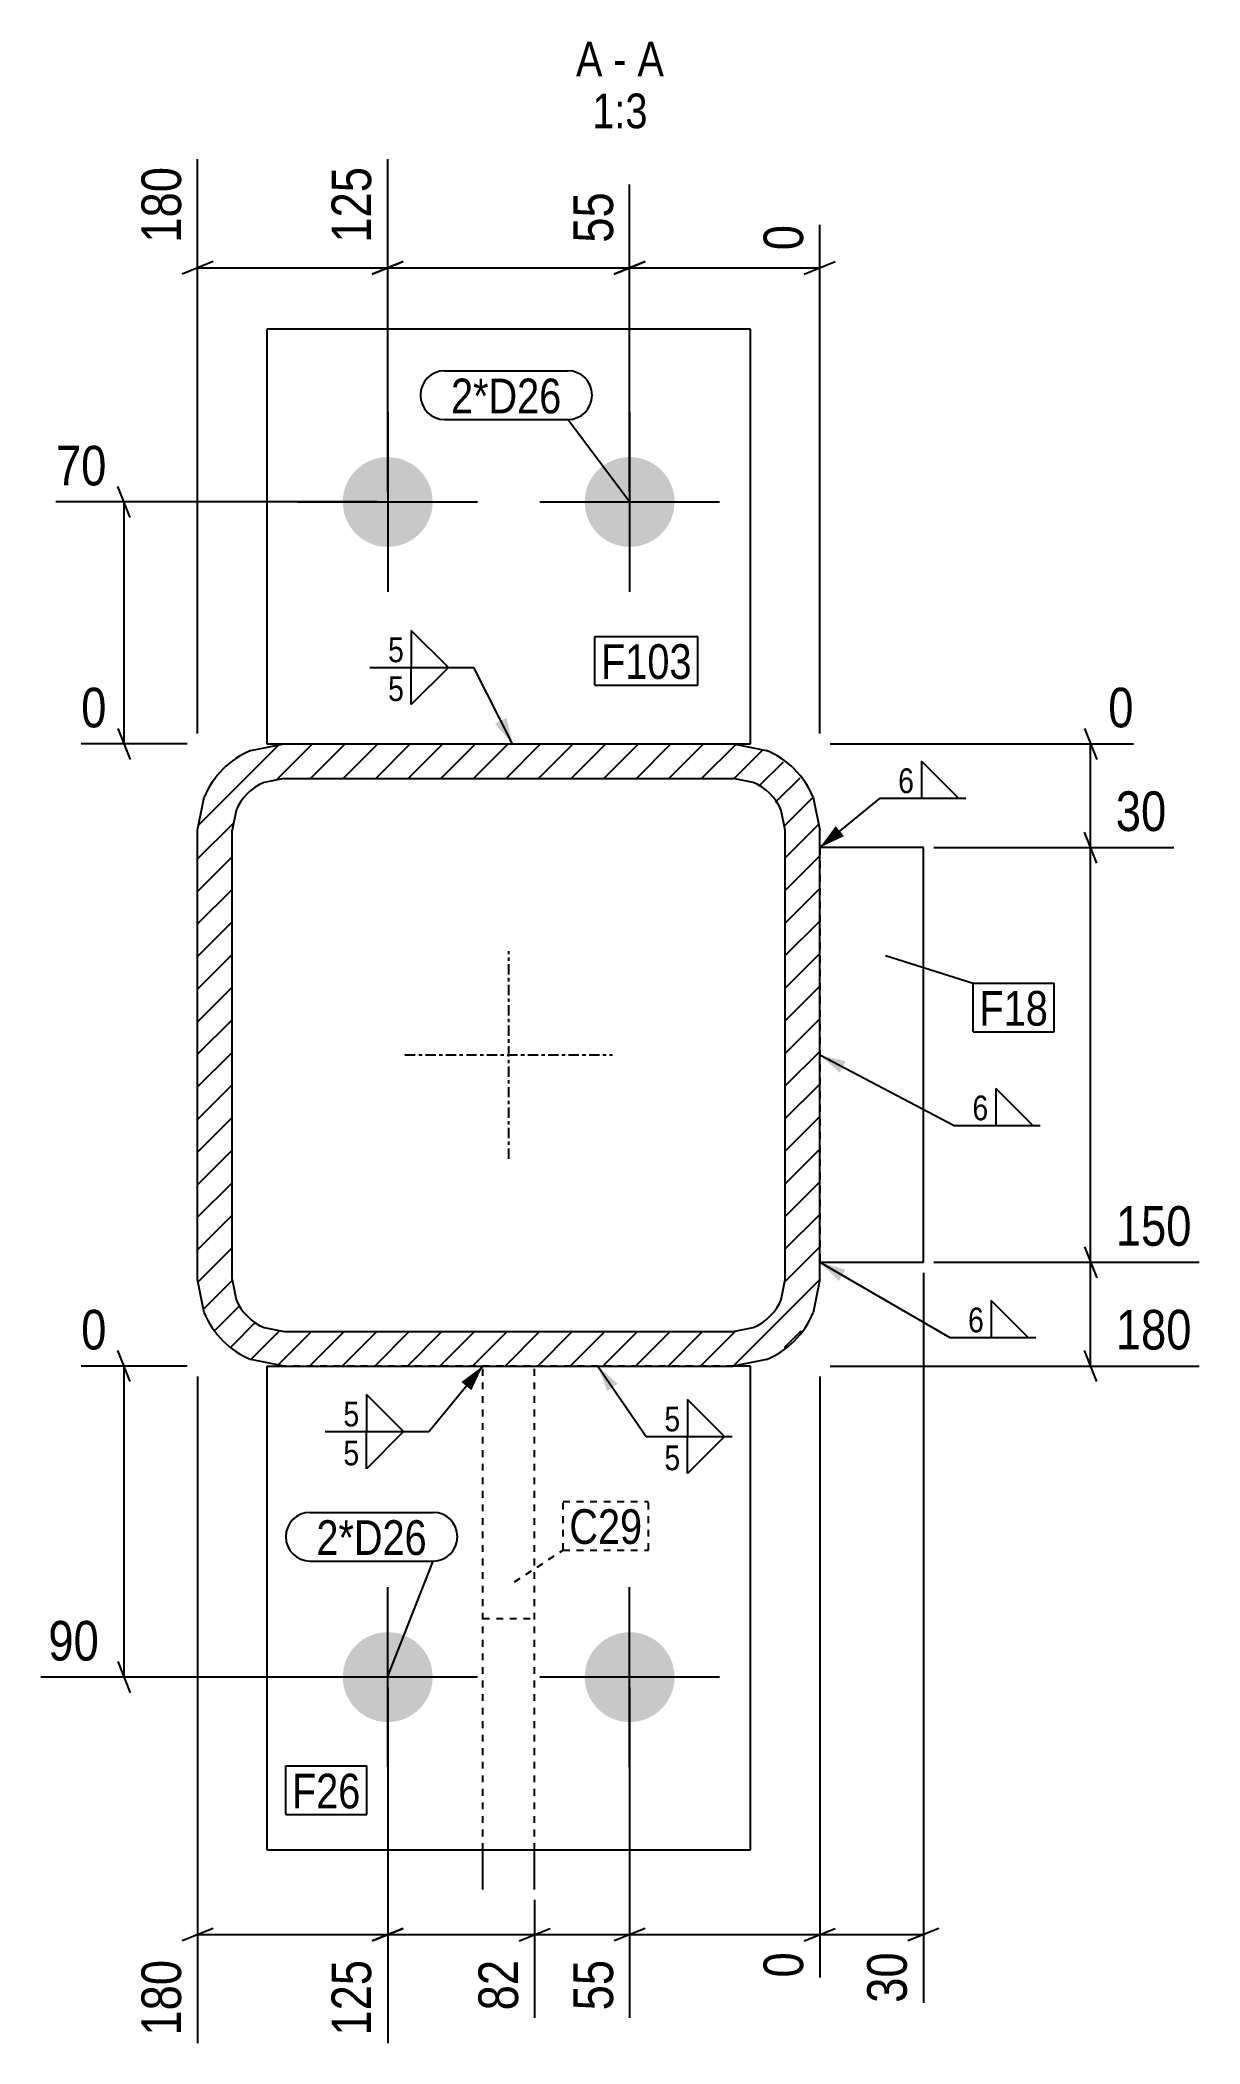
# Model space of a CAD drawing. Header units: millimetres. Extents: x 7 to 50002, y 7 to 1833.
# Drawn here: x 5758 to 6094, y 7 to 587 of the extents above; entities that cross this region are included whole.
import ezdxf

# ---------------------------------------------------------------- set-up
doc = ezdxf.new("R2010")
doc.units = ezdxf.units.MM
doc.linetypes.add('DXK_LINE_DOT2', pattern=[3.9198, 1.9599, -1.9599])
doc.linetypes.add('DXK_LINE_DOT3', pattern=[5.9187, 2.979, -0.9799, 0.9799, -0.9799])
for name, color, linetype in [('MÅLSÆTNING', 7, 'Continuous'), ('STÅL', 7, 'Continuous'), ('TEKST', 7, 'Continuous')]:
    doc.layers.add(name, color=color, linetype=linetype)
doc.styles.add('Arial Narrow', font='ARIALN.TTF', dxfattribs={"height": 0.2})

msp = doc.modelspace()

# ---------------------------------------------------------------- hatches: boundary and pattern name
at = {"layer": 'STÅL', "linetype": 'Continuous'}
for points in [[(5871.85, 453.11, -1), (5845.85, 453.11, -1)], [(5941.85, 453.11, -1), (5915.85, 453.11, -1)], [(5845.85, 113.11, -1), (5871.85, 113.11, -1)], [(5915.85, 113.11, -1), (5941.85, 113.11, -1)]]:
    msp.add_hatch(color=96, dxfattribs=at).paths.add_polyline_path(points)
h = msp.add_hatch(dxfattribs=at)
h.set_pattern_fill('', scale=2.1, style=0, pattern_type=0)
h.set_pattern_definition([(45, (5981.952, 367.68), (-4.71463, 4.71463), [])])
h.paths.add_polyline_path([(5983.85, 358.11), (5981.95, 367.68), (5976.53, 375.79), (5968.42, 381.21), (5958.85, 383.11), (5828.85, 383.11), (5819.29, 381.21), (5811.18, 375.79), (5805.76, 367.68), (5803.85, 358.11), (5803.85, 228.11), (5805.76, 218.55), (5811.18, 210.44), (5819.29, 205.02), (5828.85, 203.11), (5958.85, 203.11), (5968.42, 205.02), (5976.53, 210.44), (5981.95, 218.55), (5983.85, 228.11)])
h.paths.add_polyline_path([(5972.71, 222.37), (5969.46, 217.51), (5964.6, 214.25), (5958.85, 213.11), (5828.85, 213.11), (5823.11, 214.25), (5818.25, 217.51), (5815, 222.37), (5813.85, 228.11), (5813.85, 358.11), (5815, 363.85), (5818.25, 368.72), (5823.11, 371.97), (5828.85, 373.11), (5958.85, 373.11), (5964.6, 371.97), (5969.46, 368.72), (5972.71, 363.85), (5973.85, 358.11), (5973.85, 228.11)])
at = {"layer": 'TEKST', "linetype": 'Continuous'}
for points in [[(5893.25, 390.65), (5894.96, 383.11), (5889.91, 388.96)], [(5990.85, 356.41), (5983.85, 353.11), (5988.48, 359.31)], [(5989.63, 287.97), (5983.85, 293.12), (5991.37, 291.3)], [(5989.41, 227.74), (5983.85, 233.12), (5991.29, 230.99)], [(5880.16, 198.49), (5886.36, 203.11), (5883.06, 196.12)], [(5922.33, 195.87), (5919.62, 203.11), (5925.42, 198)]]:
    msp.add_hatch(color=3, dxfattribs=at).paths.add_polyline_path(points)

# ---------------------------------------------------------------- linework, layer by layer
at = {"layer": 'MÅLSÆTNING', "color": 7, "linetype": 'Continuous'}
for p, q in [((5803.85, 386.11), (5803.85, 552.25)), ((5858.85, 456.11), (5858.85, 552.25)), ((5858.85, 456.11), (5858.85, 552.25)), ((5928.85, 456.11), (5928.85, 544.94)), ((5928.85, 456.11), (5928.85, 544.94)), ((5983.85, 386.11), (5983.85, 533.25)), ((5808.35, 522.64), (5799.35, 519.04)), ((5863.35, 522.64), (5854.35, 519.04)), ((5854.35, 519.04), (5863.35, 522.64)), ((5933.35, 522.64), (5924.35, 519.04)), ((5924.35, 519.04), (5933.35, 522.64)), ((5979.35, 519.04), (5988.35, 522.64)), ((5803.85, 520.84), (5858.85, 520.84)), ((5858.85, 520.84), (5928.85, 520.84)), ((5928.85, 520.84), (5983.85, 520.84)), ((5855.85, 453.11), (5762.85, 453.11)), ((5784.37, 448.61), (5780.77, 457.61)), ((5782.57, 383.11), (5782.57, 453.11)), ((5800.85, 383.11), (5770.16, 383.11)), ((5780.77, 387.61), (5784.37, 378.61)), ((5986.85, 383.11), (6074.65, 383.11)), ((6060.44, 387.61), (6064.04, 378.61)), ((6062.24, 353.12), (6062.24, 383.11)), ((6064.04, 348.62), (6060.44, 357.62)), ((6064.04, 348.62), (6060.44, 357.62)), ((6016.85, 353.12), (6086.33, 353.12)), ((6016.85, 353.12), (6086.33, 353.12)), ((6062.24, 233.12), (6062.24, 353.12)), ((6016.85, 233.12), (6093.65, 233.12)), ((6060.44, 237.62), (6064.04, 228.62)), ((6060.44, 237.62), (6064.04, 228.62)), ((6062.24, 203.11), (6062.24, 233.12)), ((6013.85, 230.12), (6013.85, 18.88)), ((5800.85, 203.11), (5770.16, 203.11)), ((5784.37, 198.61), (5780.77, 207.61)), ((5782.57, 113.11), (5782.57, 203.11)), ((5986.85, 203.11), (6093.65, 203.11)), ((6064.04, 198.61), (6060.44, 207.61)), ((5803.85, 200.11), (5803.85, 7.2)), ((5983.85, 200.11), (5983.85, 26.2)), ((5983.85, 200.11), (5983.85, 26.2)), ((5780.77, 117.61), (5784.37, 108.61)), ((5855.85, 113.11), (5758.48, 113.11)), ((5858.85, 110.11), (5858.85, 7.2)), ((5858.85, 110.11), (5858.85, 7.2)), ((5928.85, 110.11), (5928.85, 14.51)), ((5901.36, 48.65), (5901.36, 14.51)), ((5901.36, 48.65), (5901.36, 14.51)), ((5808.35, 40.41), (5799.35, 36.81)), ((5803.85, 38.61), (5858.85, 38.61)), ((5863.35, 40.41), (5854.35, 36.81)), ((5854.35, 36.81), (5863.35, 40.41)), ((5858.85, 38.61), (5901.36, 38.61)), ((5896.86, 36.81), (5905.86, 40.41)), ((5896.86, 36.81), (5905.86, 40.41)), ((5901.36, 38.61), (5928.85, 38.61)), ((5933.35, 40.41), (5924.35, 36.81)), ((5933.35, 40.41), (5924.35, 36.81)), ((5928.85, 38.61), (5983.85, 38.61)), ((5979.35, 36.81), (5988.35, 40.41)), ((5979.35, 36.81), (5988.35, 40.41)), ((5983.85, 38.61), (6013.85, 38.61)), ((6018.35, 40.41), (6009.35, 36.81))]:
    msp.add_line(p, q, dxfattribs=at)
at = {"layer": 'STÅL', "color": 2, "linetype": 'Continuous'}
for p, q in [((5963.85, 503.11), (5823.85, 503.11)), ((5823.85, 503.11), (5823.85, 383.11)), ((5963.85, 383.11), (5963.85, 503.11)), ((5819.29, 381.21), (5828.85, 383.11)), ((5823.85, 383.11), (5828.85, 383.11)), ((5828.85, 383.11), (5958.85, 383.11)), ((5958.85, 383.11), (5963.85, 383.11)), ((5958.85, 383.11), (5968.42, 381.21)), ((5828.85, 373.11), (5823.11, 371.97)), ((5828.85, 373.11), (5958.85, 373.11)), ((5964.6, 371.97), (5958.85, 373.11)), ((5803.85, 358.11), (5805.76, 367.68)), ((5981.95, 367.68), (5983.85, 358.11)), ((5815, 363.85), (5813.85, 358.11)), ((5973.85, 358.11), (5972.71, 363.85)), ((5803.85, 228.11), (5803.85, 358.11)), ((5813.85, 228.11), (5813.85, 358.11)), ((5973.85, 228.11), (5973.85, 358.11)), ((5983.85, 228.11), (5983.85, 358.11)), ((6013.85, 353.12), (5983.85, 353.12)), ((6013.85, 233.12), (6013.85, 353.12)), ((5983.85, 233.12), (6013.85, 233.12)), ((5805.76, 218.55), (5803.85, 228.11)), ((5813.85, 228.11), (5815, 222.37)), ((5972.71, 222.37), (5973.85, 228.11)), ((5983.85, 228.11), (5981.95, 218.55)), ((5823.11, 214.25), (5828.85, 213.11)), ((5828.85, 213.11), (5958.85, 213.11)), ((5958.85, 213.11), (5964.6, 214.25)), ((5828.85, 203.11), (5819.29, 205.02)), ((5823.85, 203.11), (5828.85, 203.11)), ((5823.85, 203.11), (5823.85, 63.11)), ((5828.85, 203.11), (5958.85, 203.11)), ((5968.42, 205.02), (5958.85, 203.11)), ((5963.85, 203.11), (5958.85, 203.11)), ((5963.85, 63.11), (5963.85, 203.11)), ((5823.85, 63.11), (5963.85, 63.11)), ((5886.36, 51.65), (5886.36, 63.11)), ((5901.36, 51.65), (5901.36, 63.11))]:
    msp.add_line(p, q, dxfattribs=at)
at = {"layer": 'STÅL', "color": 96, "linetype": 'Continuous'}
for p, q in [((5858.85, 479.11), (5858.85, 427.11)), ((5928.85, 479.11), (5928.85, 427.11)), ((5832.85, 453.11), (5884.85, 453.11)), ((5902.85, 453.11), (5954.85, 453.11)), ((5858.85, 87.11), (5858.85, 139.11)), ((5928.85, 87.11), (5928.85, 139.11)), ((5884.85, 113.11), (5832.85, 113.11)), ((5954.85, 113.11), (5902.85, 113.11))]:
    msp.add_line(p, q, dxfattribs=at)
at = {"layer": 'STÅL', "color": 7, "linetype": 'DXK_LINE_DOT2'}
for p, q in [((5828.85, 383.11), (5958.85, 383.11)), ((5983.85, 353.12), (5983.85, 233.12)), ((5958.85, 203.11), (5828.85, 203.11)), ((5886.36, 63.11), (5886.36, 203.11)), ((5901.36, 63.11), (5901.36, 203.11)), ((5886.36, 130.11), (5901.36, 130.11))]:
    msp.add_line(p, q, dxfattribs=at)
at = {"layer": 'STÅL', "color": 7, "linetype": 'DXK_LINE_DOT3'}
for p, q in [((5893.85, 263.11), (5893.85, 323.11)), ((5863.85, 293.11), (5923.85, 293.11))]:
    msp.add_line(p, q, dxfattribs=at)
at = {"layer": 'STÅL', "color": 2, "linetype": 'Continuous'}
for centre, radius, start, end in [((5828.85, 358.11), 25, 112.5, 157.5), ((5958.85, 358.11), 25, 22.5, 67.5), ((5828.85, 358.11), 15, 112.5, 157.5), ((5958.85, 358.11), 15, 22.5, 67.5), ((5828.85, 228.11), 15, 202.5, 247.5), ((5958.85, 228.11), 15, 292.5, 337.5), ((5828.85, 228.11), 25, 202.5, 247.5), ((5958.85, 228.11), 25, 292.5, 337.5)]:
    msp.add_arc(centre, radius, start, end, dxfattribs=at)
at = {"layer": 'TEKST', "color": 3, "linetype": 'Continuous'}
for p, q in [((5894.96, 383.11), (5883.78, 405.25)), ((5983.85, 353.11), (6001.3, 367.37)), ((5983.85, 293.12), (6022.79, 272.71)), ((5983.85, 233.12), (6021.52, 211.36)), ((5886.36, 203.11), (5870.85, 184.13)), ((5919.62, 203.11), (5933.66, 182.72))]:
    msp.add_line(p, q, dxfattribs=at)

# ---------------------------------------------------------------- wipeouts: each hides what was drawn before it
at = {"color": 0, "linetype": 'Continuous'}
for points in [[(5921, 576.25), (5921, 586.75), (5913.33, 586.75), (5913.33, 576.25)], [(5927.97, 576.25), (5927.97, 586.75), (5924.15, 586.75), (5924.15, 576.25)], [(5938.79, 576.25), (5938.79, 586.75), (5931.12, 586.75), (5931.12, 576.25)], [(5934.06, 561.25), (5934.06, 571.75), (5918.06, 571.75), (5918.06, 561.25)]]:
    msp.add_wipeout(points, dxfattribs=at).dxf.layer = 'TEKST'
at = {"color": 0}
for points in [[(5909.15, 478.77), (5909.15, 489.27), (5877.17, 489.27), (5877.17, 478.77)], [(5864.13, 406.15), (5864.13, 414.85), (5858.36, 414.85), (5858.36, 406.15)], [(5946.81, 401.92), (5946.81, 412.42), (5920.59, 412.42), (5920.59, 401.92)], [(6011.72, 368.27), (6011.72, 376.97), (6005.95, 376.97), (6005.95, 368.27)], [(6049.9, 301.6), (6049.9, 312.1), (6030.08, 312.1), (6030.08, 301.6)], [(6033.21, 273.61), (6033.21, 282.31), (6027.44, 282.31), (6027.44, 273.61)], [(6031.94, 212.26), (6031.94, 220.96), (6026.17, 220.96), (6026.17, 212.26)], [(5851.2, 185.03), (5851.2, 193.73), (5845.43, 193.73), (5845.43, 185.03)], [(5944.08, 183.62), (5944.08, 192.32), (5938.31, 192.32), (5938.31, 183.62)], [(5870.19, 148.47), (5870.19, 158.97), (5838.22, 158.97), (5838.22, 148.47)], [(5932.5, 151.66), (5932.5, 162.16), (5911.4, 162.16), (5911.4, 151.66)], [(5850.96, 75.14), (5850.96, 85.64), (5831.14, 85.64), (5831.14, 75.14)]]:
    msp.add_wipeout(points, dxfattribs=at).dxf.layer = 'TEKST'

# ---------------------------------------------------------------- next in the draw order: linework, layer by layer
at = {"layer": 'TEKST', "color": 3, "linetype": 'Continuous'}
for p, q in [((5876.39, 405.25), (5865.67, 415.96)), ((5865.67, 415.96), (5865.67, 405.25)), ((5865.67, 405.25), (5876.39, 405.25)), ((6023.98, 367.37), (6013.26, 378.09)), ((6013.26, 378.09), (6013.26, 367.37)), ((6001.3, 367.37), (6026.12, 367.37)), ((6013.26, 367.37), (6023.98, 367.37)), ((6045.47, 272.71), (6034.76, 283.43)), ((6034.76, 283.43), (6034.76, 272.71)), ((6022.79, 272.71), (6047.61, 272.71)), ((6034.76, 272.71), (6045.47, 272.71)), ((6044.2, 211.36), (6033.48, 222.07)), ((6033.48, 222.07), (6033.48, 211.36)), ((6021.52, 211.36), (6046.34, 211.36)), ((6033.48, 211.36), (6044.2, 211.36)), ((5863.45, 184.13), (5852.74, 194.85)), ((5852.74, 194.85), (5852.74, 184.13)), ((5956.34, 182.72), (5945.63, 193.44)), ((5945.63, 193.44), (5945.63, 182.72)), ((5852.74, 184.13), (5863.45, 184.13)), ((5945.63, 182.72), (5956.34, 182.72))]:
    msp.add_line(p, q, dxfattribs=at)

# ---------------------------------------------------------------- next in the draw order: texts
at = {"layer": 'TEKST', "color": 3, "linetype": 'Continuous', "style": 'Arial Narrow'}
for s, height, p in [('A', 10.02, (5913.33, 576.25)), ('A', 10.02, (5931.12, 576.25)), ('-', 10.02, (5924.15, 576.25)), ('1:3', 10.021, (5918.06, 561.25))]:
    msp.add_text(s, height=height, dxfattribs=at).set_placement(p)
at = {"layer": 'TEKST', "color": 3, "style": 'Arial Narrow'}
for s, p in [('5', (5858.96, 406.75)), ('6', (6006.55, 368.87)), ('6', (6028.04, 274.21)), ('6', (6026.77, 212.86)), ('5', (5846.03, 185.63)), ('5', (5938.91, 184.22))]:
    msp.add_text(s, height=7.16, dxfattribs=at).set_placement(p)

# ---------------------------------------------------------------- next in the draw order: wipeouts: each hides what was drawn before it
at = {"color": 0, "linetype": 'Continuous'}
for points in [[(5801.45, 552.46), (5784.65, 552.46), (5784.65, 525.73), (5801.45, 525.73)], [(5856.45, 552.46), (5839.65, 552.46), (5839.65, 525.73), (5856.45, 525.73)], [(5926.45, 545.15), (5909.65, 545.15), (5909.65, 525.73), (5926.45, 525.73)], [(5981.45, 535.65), (5964.65, 535.65), (5964.65, 523.54), (5981.45, 523.54)], [(5779.87, 455.51), (5779.87, 472.31), (5760.45, 472.31), (5760.45, 455.51)], [(5779.87, 385.51), (5779.87, 402.31), (5767.76, 402.31), (5767.76, 385.51)], [(6077.05, 385.51), (6077.05, 402.31), (6064.94, 402.31), (6064.94, 385.51)], [(6086.55, 355.52), (6086.55, 372.32), (6067.12, 372.32), (6067.12, 355.52)], [(6093.86, 235.52), (6093.86, 252.32), (6067.12, 252.32), (6067.12, 235.52)], [(5779.87, 205.51), (5779.87, 222.31), (5767.76, 222.31), (5767.76, 205.51)], [(6093.86, 205.51), (6093.86, 222.31), (6067.12, 222.31), (6067.12, 205.51)], [(5777.69, 115.51), (5777.69, 132.31), (5758.26, 132.31), (5758.26, 115.51)], [(5981.45, 35.91), (5964.65, 35.91), (5964.65, 23.8), (5981.45, 23.8)], [(6011.45, 35.91), (5994.65, 35.91), (5994.65, 16.48), (6011.45, 16.48)], [(5801.45, 33.72), (5784.65, 33.72), (5784.65, 6.99), (5801.45, 6.99)], [(5856.45, 33.72), (5839.65, 33.72), (5839.65, 6.99), (5856.45, 6.99)], [(5898.96, 33.72), (5882.16, 33.72), (5882.16, 14.3), (5898.96, 14.3)], [(5926.45, 33.72), (5909.65, 33.72), (5909.65, 14.3), (5926.45, 14.3)]]:
    msp.add_wipeout(points, dxfattribs=at).dxf.layer = 'MÅLSÆTNING'
at = {"color": 0}
for points in [[(5909.15, 478.77), (5909.15, 489.27), (5877.17, 489.27), (5877.17, 478.77)], [(5946.81, 401.92), (5946.81, 412.42), (5920.59, 412.42), (5920.59, 401.92)], [(6049.9, 301.6), (6049.9, 312.1), (6030.08, 312.1), (6030.08, 301.6)], [(5870.19, 148.47), (5870.19, 158.97), (5838.22, 158.97), (5838.22, 148.47)], [(5932.5, 151.66), (5932.5, 162.16), (5911.4, 162.16), (5911.4, 151.66)], [(5850.96, 75.14), (5850.96, 85.64), (5831.14, 85.64), (5831.14, 75.14)]]:
    msp.add_wipeout(points, dxfattribs=at).dxf.layer = 'TEKST'

# ---------------------------------------------------------------- next in the draw order: linework, layer by layer
at = {"layer": 'MÅLSÆTNING', "color": 7, "linetype": 'Continuous'}
for p, q in [((6016.85, 233.12), (6093.65, 233.12)), ((5928.85, 110.11), (5928.85, 14.51))]:
    msp.add_line(p, q, dxfattribs=at)
at = {"layer": 'TEKST', "color": 7, "linetype": 'Continuous'}
for p, q in [((5875.37, 491.07), (5910.95, 491.07)), ((5875.37, 476.97), (5910.95, 476.97)), ((5928.85, 453.11), (5910.95, 476.97)), ((5918.79, 414.22), (5948.61, 414.22)), ((5918.79, 400.12), (5918.79, 414.22)), ((5948.61, 400.12), (5948.61, 414.22)), ((5918.79, 400.12), (5948.61, 400.12)), ((6002.9, 321.91), (6028.28, 313.9)), ((6028.28, 313.9), (6051.7, 313.9)), ((6028.28, 299.8), (6028.28, 313.9)), ((6051.7, 299.8), (6051.7, 313.9)), ((6028.28, 299.8), (6051.7, 299.8)), ((5836.42, 160.77), (5871.99, 160.77)), ((5836.42, 146.67), (5871.99, 146.67)), ((5858.99, 113.62), (5871.99, 146.67)), ((5829.34, 87.44), (5852.76, 87.44)), ((5829.34, 73.34), (5829.34, 87.44)), ((5852.76, 73.34), (5852.76, 87.44)), ((5829.34, 73.34), (5852.76, 73.34))]:
    msp.add_line(p, q, dxfattribs=at)
at = {"layer": 'TEKST', "color": 7, "linetype": 'DXK_LINE_DOT2'}
for p, q in [((5909.6, 163.96), (5934.3, 163.96)), ((5909.6, 149.86), (5909.6, 163.96)), ((5934.3, 149.86), (5934.3, 163.96)), ((5895.53, 140.66), (5909.6, 149.86)), ((5909.6, 149.86), (5934.3, 149.86))]:
    msp.add_line(p, q, dxfattribs=at)
at = {"layer": 'TEKST', "color": 7, "linetype": 'Continuous'}
for centre, start, end in [((5875.37, 484.02), 90, 270), ((5910.95, 484.02), 270, 90), ((5836.42, 153.72), 90, 270), ((5871.99, 153.72), 270, 90)]:
    msp.add_arc(centre, 7.05, start, end, dxfattribs=at)

# ---------------------------------------------------------------- next in the draw order: texts
at = {"layer": 'MÅLSÆTNING', "color": 3, "linetype": 'Continuous', "style": 'Arial Narrow'}
for s, height, p in [('180', 11.453, (5799.05, 528.13)), ('125', 11.453, (5854.05, 528.13)), ('55', 11.453, (5924.05, 528.13)), ('0', 11.45, (5979.05, 525.94)), ('180', 11.453, (5799.05, 9.39)), ('125', 11.453, (5854.05, 9.39)), ('82', 11.453, (5896.56, 16.7)), ('55', 11.453, (5924.05, 16.7)), ('0', 11.45, (5979.05, 26.2)), ('30', 11.453, (6009.05, 18.88))]:
    msp.add_text(s, height=height, rotation=90.00021, dxfattribs=at).set_placement(p)
for s, height, p in [('70', 11.453, (5762.85, 457.91)), ('0', 11.45, (5770.16, 387.91)), ('0', 11.45, (6067.34, 387.91)), ('30', 11.453, (6069.52, 357.92)), ('150', 11.453, (6069.52, 237.92)), ('0', 11.45, (5770.16, 207.91)), ('180', 11.453, (6069.52, 207.91)), ('90', 11.453, (5760.66, 117.91))]:
    msp.add_text(s, height=height, dxfattribs=at).set_placement(p)
at = {"layer": 'TEKST', "color": 3, "style": 'Arial Narrow'}
for s, p in [('2*D26', (5877.17, 478.77)), ('F103', (5920.59, 401.92)), ('F18', (6030.08, 301.6)), ('2*D26', (5838.22, 148.47)), ('C29', (5911.4, 151.66)), ('F26', (5831.14, 75.14))]:
    msp.add_text(s, height=10.021, dxfattribs=at).set_placement(p)

# ---------------------------------------------------------------- next in the draw order: wipeouts: each hides what was drawn before it
at = {"color": 0, "linetype": 'Continuous'}
for points in [[(5864.13, 394.9), (5864.13, 403.6), (5858.36, 403.6), (5858.36, 394.9)], [(5851.2, 173.78), (5851.2, 182.48), (5845.43, 182.48), (5845.43, 173.78)], [(5944.08, 172.37), (5944.08, 181.07), (5938.31, 181.07), (5938.31, 172.37)]]:
    msp.add_wipeout(points, dxfattribs=at).dxf.layer = 'TEKST'

# ---------------------------------------------------------------- next in the draw order: linework, layer by layer
at = {"layer": 'TEKST', "color": 3, "linetype": 'Continuous'}
for p, q in [((5853.71, 405.25), (5883.78, 405.25)), ((5865.67, 405.25), (5876.39, 405.25)), ((5876.39, 405.25), (5865.67, 394.53)), ((5865.67, 394.53), (5865.67, 405.25)), ((5840.78, 184.13), (5870.85, 184.13)), ((5852.74, 184.13), (5863.45, 184.13)), ((5863.45, 184.13), (5852.74, 173.42)), ((5852.74, 173.42), (5852.74, 184.13)), ((5933.66, 182.72), (5958.48, 182.72)), ((5945.63, 182.72), (5956.34, 182.72)), ((5956.34, 182.72), (5945.63, 172.01)), ((5945.63, 172.01), (5945.63, 182.72))]:
    msp.add_line(p, q, dxfattribs=at)

# ---------------------------------------------------------------- next in the draw order: texts
at = {"layer": 'TEKST', "color": 3, "linetype": 'Continuous', "style": 'Arial Narrow'}
for p in [(5858.96, 395.5), (5846.03, 174.38), (5938.91, 172.97)]:
    msp.add_text('5', height=7.16, dxfattribs=at).set_placement(p)

doc.saveas('drawing.dxf')
